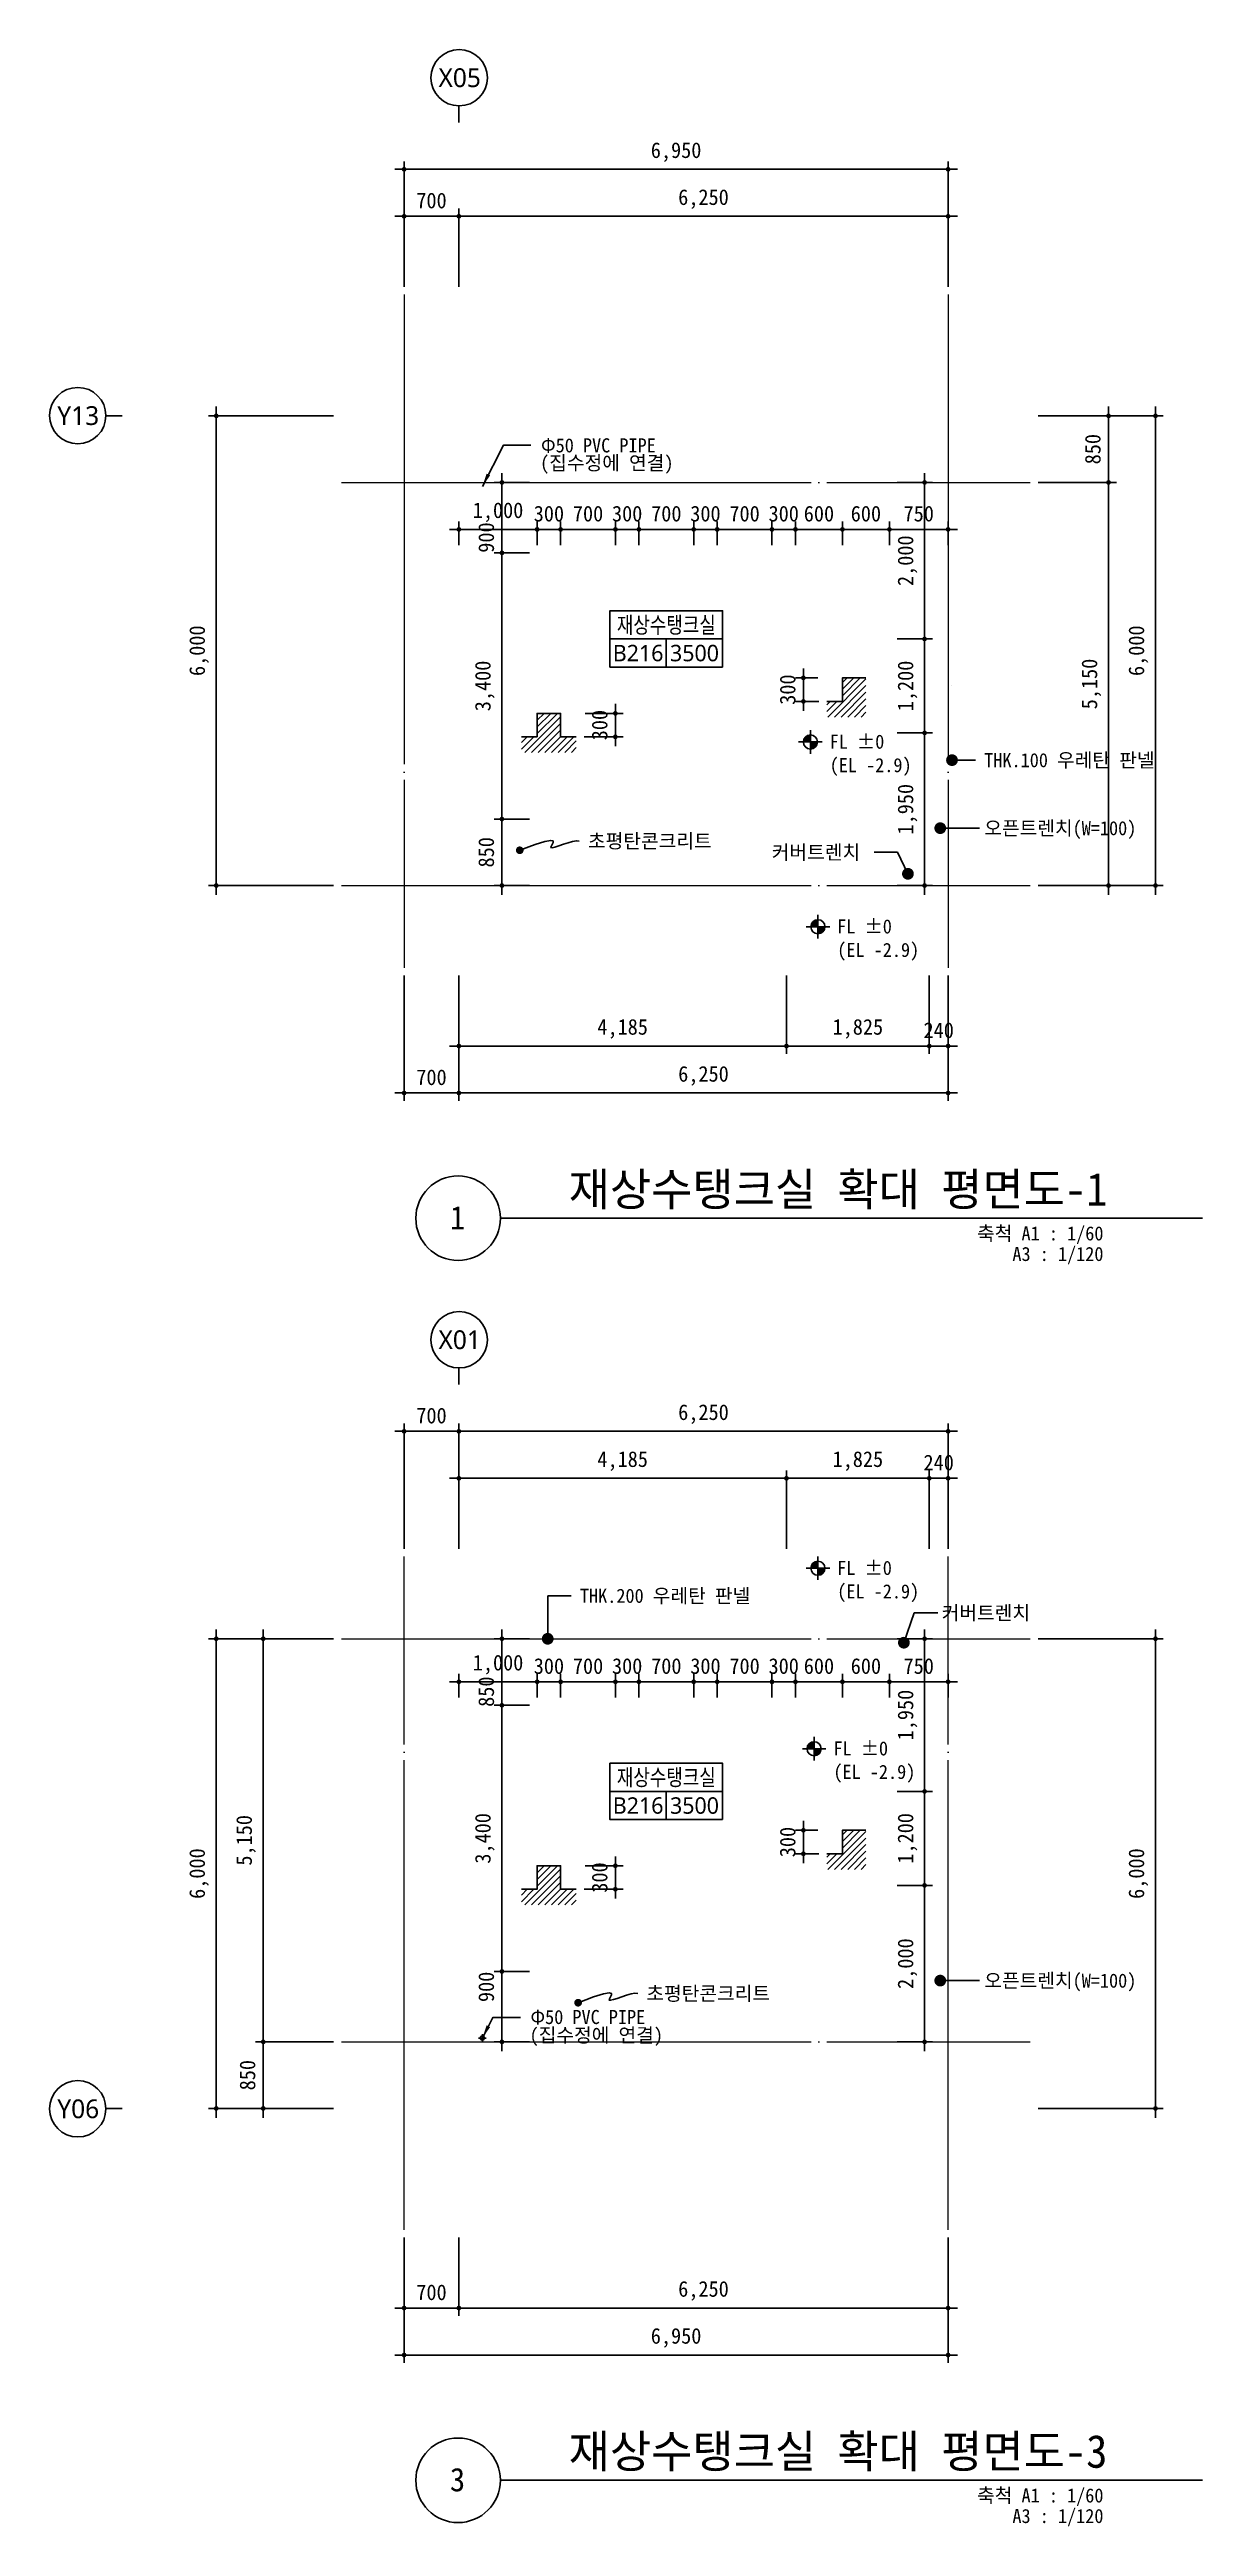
# Model space of a CAD drawing. Header units: inches. Extents: x 158004 to 351834, y 1422 to 34314.
# Drawn here: x 158004 to 172734, y 2172 to 33814 of the extents above; entities that cross this region are included whole.
import ezdxf
from ezdxf.enums import TextEntityAlignment as Align

# ---------------------------------------------------------------- set-up
doc = ezdxf.new("R2010")
doc.units = ezdxf.units.IN
doc.header["$LTSCALE"] = 2
doc.header["$MEASUREMENT"] = 0
doc.linetypes.add('CEN', pattern=[62, 60, -1, 0, -1])
doc.layers.get('0').update_dxf_attribs({"linetype": 'CONTINUOUS'})
for name, color, linetype, lineweight in [('A-AXIS-BUBL', 7, 'CONTINUOUS', 25), ('A-AXIS-LINE', 1, 'CEN', 15), ('A-DIMS', 7, 'CONTINUOUS', 25), ('A-MKXS-LEAD', 7, 'CONTINUOUS', 25), ('A-MKXX-NAME', 3, 'CONTINUOUS', 25), ('A-MKXX-SYMB', 7, 'CONTINUOUS', 25), ('A-XXXX-HATC', 8, 'CONTINUOUS', 18), ('A-XXXX-SYMB', 7, 'CONTINUOUS', 25), ('A-XXXX-TXT1', 3, 'CONTINUOUS', 25), ('A-XXXX-TXT2', 3, 'CONTINUOUS', 25)]:
    doc.layers.add(name, color=color, linetype=linetype, lineweight=lineweight)
doc.styles.add('HY울릉도L', font='H2GTRE.TTF')
doc.styles.add('돋움체', font='')
doc.styles.add('맑은고딕', font='malgun.ttf')
doc.styles.get('돋움체').set_extended_font_data('DotumChe')
doc.dimstyles.new('CDIM', dxfattribs={"dimtxt": 2, "dimasz": 0.6, "dimexe": 1, "dimexo": 1, "dimgap": 1, "dimtad": 1, "dimdec": 0, "dimrnd": 0.5, "dimzin": 0, "dimdsep": 32, "dimlunit": 6, "dimtxsty": 'HY울릉도L', "dimblk1": '_CIDOT', "dimblk2": '_CIDOT', "dimsah": 1, "dimcen": 4.5, "dimclrd": 2, "dimclre": 2, "dimclrt": 7, "dimadec": 0, "dimazin": 0, "dimtfac": 1, "dimtdec": 0, "dimtix": 1, "dimtmove": 2, "dimatfit": 1, "dimldrblk": '_CIDOT', "dimfxl": 1, "dimtolj": 1, "dimtzin": 0, "dimlwd": -1, "dimarcsym": 0})

msp = doc.modelspace()

# ---------------------------------------------------------------- texts
at = {"layer": 'A-MKXX-NAME', "style": '맑은고딕', "width": 0.8}
for p in [(165884, 26464), (165884, 11741.7)]:
    msp.add_text('재상수탱크실', height=210, dxfattribs=at).set_placement(p, align=Align.MIDDLE_CENTER)
at = {"layer": 'A-MKXX-NAME', "style": '맑은고딕'}
for s, p in [('B216', (165524, 26104)), ('3500', (166244, 26104)), ('B216', (165524, 11381.7)), ('3500', (166244, 11381.7))]:
    msp.add_text(s, height=210, dxfattribs=at).set_placement(p, align=Align.MIDDLE_CENTER)
at = {"layer": 'A-XXXX-TXT1', "style": '돋움체'}
for s, p in [('재상수탱크실 확대 평면도-1', (171519.6, 18918)), ('재상수탱크실 확대 평면도-3', (171519.6, 2795.7))]:
    msp.add_text(s, height=420, dxfattribs=at).set_placement(p, align=Align.BOTTOM_RIGHT)
for s, p in [('1', (163216.6, 18890.4)), ('3', (163216.6, 2768.1))]:
    msp.add_text(s, height=300, dxfattribs=at).set_placement(p, align=Align.MIDDLE)
for s, p in [('축척 A1 : 1/60', (171469.1, 18780.6)), ('A3 : 1/120', (171469.1, 18517.9)), ('축척 A1 : 1/60', (171469.1, 2658.3)), ('A3 : 1/120', (171469.1, 2395.6))]:
    msp.add_text(s, height=180, dxfattribs=at).set_placement(p, align=Align.TOP_RIGHT)
at = {"layer": 'A-XXXX-TXT2', "ltscale": 0.2, "style": '맑은고딕'}
for s, p in [('X05', (163244.2, 33454.2)), ('Y13', (158370.7, 29137.7)), ('X01', (163244.2, 17331.9)), ('Y06', (158370.7, 7506.9))]:
    msp.add_text(s, height=240, dxfattribs=at).set_placement(p, align=Align.MIDDLE_CENTER)
at = {"layer": 'A-XXXX-TXT2', "style": '돋움체'}
for s, p in [('Φ50 PVC PIPE ', (164283, 28757.5)), ('(집수정에 연결)', (164271.6, 28532.9)), ('FL %%P0', (167971.1, 24972.3)), ('(EL -2.9)', (167971.1, 24672.3)), ('THK.100 우레탄 판넬', (169945.5, 24736.1)), ('초평탄콘크리트', (164882.7, 23703.1)), ('오픈트렌치(W=100)', (169945.5, 23867.2)), ('커버트렌치', (167231.4, 23558.7)), ('FL %%P0', (168067.7, 22612.1)), ('(EL -2.9)', (168067.7, 22312.1)), ('FL %%P0', (168067.7, 14417.5)), ('THK.200 우레탄 판넬', (164780.6, 14061.1)), ('(EL -2.9)', (168067.7, 14117.5)), ('커버트렌치', (169401.8, 13841.9)), ('FL %%P0', (168018.8, 12111.5)), ('(EL -2.9)', (168018.8, 11811.5)), ('오픈트렌치(W=100)', (169945.5, 9144.9)), ('초평탄콘크리트', (165628.8, 8980.8)), ('Φ50 PVC PIPE ', (164148.5, 8679.9)), ('(집수정에 연결)', (164137.1, 8448.1))]:
    msp.add_text(s, height=180, dxfattribs=at).set_placement(p, align=Align.MIDDLE_LEFT)

# ---------------------------------------------------------------- blocks, each defined once
blk = doc.blocks.new('_CIDOT')
at = {"color": 0, "linetype": 'ByBlock'}
blk.add_line((2, 0), (-1, 0), dxfattribs=at)
at = {"color": 0, "linetype": 'ByBlock', "const_width": 0.5}
blk.add_lwpolyline([(-0.25, 0, 1), (0.25, 0, 1)], format="xyb", close=True, dxfattribs=at)
blk = doc.blocks.new('*D4')
at = {"layer": 'A-DIMS', "lineweight": -2, "transparency": 16777216}
for p, q in [((162534, 30784), (162534, 32384)), ((169484, 30784), (169484, 32384))]:
    blk.add_line(p, q, dxfattribs=at)
at = {"layer": 'A-DIMS', "transparency": 16777216}
blk.add_line((162594, 32284), (169424, 32284), dxfattribs=at)
at = {"layer": 'A-DIMS', "transparency": 16777216, "xscale": 60, "yscale": 60, "zscale": 60, "rotation": 180}
blk.add_blockref('_CIDOT', (162534, 32284), dxfattribs=at)
at = {"layer": 'A-DIMS', "transparency": 16777216, "xscale": 60, "yscale": 60, "zscale": 60}
blk.add_blockref('_CIDOT', (169484, 32284), dxfattribs=at)
at = {"layer": 'A-DIMS', "color": 3, "transparency": 16777216, "insert": (166009, 32503), "char_height": 200, "attachment_point": 5, "style": '돋움체'}
blk.add_mtext('\\A1;6,950', dxfattribs=at)
blk = doc.blocks.new('*D5')
at = {"layer": 'A-DIMS', "lineweight": -2, "transparency": 16777216}
for p, q in [((163234, 30784), (163234, 31784)), ((169484, 30784), (169484, 31784))]:
    blk.add_line(p, q, dxfattribs=at)
at = {"layer": 'A-DIMS', "transparency": 16777216}
blk.add_line((169424, 31684), (163294, 31684), dxfattribs=at)
at = {"layer": 'A-DIMS', "transparency": 16777216, "xscale": 60, "yscale": 60, "zscale": 60, "rotation": 180}
blk.add_blockref('_CIDOT', (163234, 31684), dxfattribs=at)
at = {"layer": 'A-DIMS', "transparency": 16777216, "xscale": 60, "yscale": 60, "zscale": 60}
blk.add_blockref('_CIDOT', (169484, 31684), dxfattribs=at)
at = {"layer": 'A-DIMS', "color": 3, "transparency": 16777216, "insert": (166359, 31903), "char_height": 200, "attachment_point": 5, "style": '돋움체'}
blk.add_mtext('\\A1;6,250', dxfattribs=at)
blk = doc.blocks.new('*D6')
at = {"layer": 'A-DIMS', "lineweight": -2, "transparency": 16777216}
for p, q in [((162534, 30784), (162534, 31784)), ((163234, 30784), (163234, 31784))]:
    blk.add_line(p, q, dxfattribs=at)
at = {"layer": 'A-DIMS', "transparency": 16777216}
blk.add_line((162594, 31684), (163174, 31684), dxfattribs=at)
at = {"layer": 'A-DIMS', "transparency": 16777216, "xscale": 60, "yscale": 60, "zscale": 60, "rotation": 180}
blk.add_blockref('_CIDOT', (162534, 31684), dxfattribs=at)
at = {"layer": 'A-DIMS', "transparency": 16777216, "xscale": 60, "yscale": 60, "zscale": 60}
blk.add_blockref('_CIDOT', (163234, 31684), dxfattribs=at)
at = {"layer": 'A-DIMS', "color": 3, "transparency": 16777216, "insert": (162884, 31884), "char_height": 200, "attachment_point": 5, "style": '돋움체'}
blk.add_mtext('\\A1;700', dxfattribs=at)
blk = doc.blocks.new('*D7')
at = {"layer": 'A-DIMS', "lineweight": -2, "transparency": 16777216}
for p, q in [((161634, 29134), (160034, 29134)), ((161634, 23134), (160034, 23134))]:
    blk.add_line(p, q, dxfattribs=at)
at = {"layer": 'A-DIMS', "transparency": 16777216}
blk.add_line((160134, 29074), (160134, 23194), dxfattribs=at)
at = {"layer": 'A-DIMS', "transparency": 16777216, "xscale": 60, "yscale": 60, "zscale": 60}
for p, rotation in [((160134, 29134), 90), ((160134, 23134), 270)]:
    blk.add_blockref('_CIDOT', p, dxfattribs=dict(at, rotation=rotation))
at = {"layer": 'A-DIMS', "color": 3, "transparency": 16777216, "insert": (159915, 26134), "char_height": 200, "attachment_point": 5, "rotation": 90, "style": '돋움체'}
blk.add_mtext('\\A1;6,000', dxfattribs=at)
blk = doc.blocks.new('*D8')
at = {"layer": 'A-DIMS', "lineweight": -2, "transparency": 16777216}
for p, q in [((163234, 21984), (163234, 20984)), ((167419, 21984), (167419, 20984))]:
    blk.add_line(p, q, dxfattribs=at)
at = {"layer": 'A-DIMS', "transparency": 16777216}
blk.add_line((163294, 21084), (167359, 21084), dxfattribs=at)
at = {"layer": 'A-DIMS', "transparency": 16777216, "xscale": 60, "yscale": 60, "zscale": 60, "rotation": 180}
blk.add_blockref('_CIDOT', (163234, 21084), dxfattribs=at)
at = {"layer": 'A-DIMS', "transparency": 16777216, "xscale": 60, "yscale": 60, "zscale": 60}
blk.add_blockref('_CIDOT', (167419, 21084), dxfattribs=at)
at = {"layer": 'A-DIMS', "color": 3, "transparency": 16777216, "insert": (165326, 21303), "char_height": 200, "attachment_point": 5, "style": '돋움체'}
blk.add_mtext('\\A1;4,185', dxfattribs=at)
blk = doc.blocks.new('*D9')
at = {"layer": 'A-DIMS', "lineweight": -2, "transparency": 16777216}
for p, q in [((167419, 21984), (167419, 20984)), ((169244, 21984), (169244, 20984))]:
    blk.add_line(p, q, dxfattribs=at)
at = {"layer": 'A-DIMS', "transparency": 16777216}
blk.add_line((169184, 21084), (167479, 21084), dxfattribs=at)
at = {"layer": 'A-DIMS', "transparency": 16777216, "xscale": 60, "yscale": 60, "zscale": 60, "rotation": 180}
blk.add_blockref('_CIDOT', (167419, 21084), dxfattribs=at)
at = {"layer": 'A-DIMS', "transparency": 16777216, "xscale": 60, "yscale": 60, "zscale": 60}
blk.add_blockref('_CIDOT', (169244, 21084), dxfattribs=at)
at = {"layer": 'A-DIMS', "color": 3, "transparency": 16777216, "insert": (168331, 21303), "char_height": 200, "attachment_point": 5, "style": '돋움체'}
blk.add_mtext('\\A1;1,825', dxfattribs=at)
blk = doc.blocks.new('*D10')
at = {"layer": 'A-DIMS', "lineweight": -2, "transparency": 16777216}
for p, q in [((169244, 21984), (169244, 20984)), ((169484, 21984), (169484, 20984))]:
    blk.add_line(p, q, dxfattribs=at)
at = {"layer": 'A-DIMS', "transparency": 16777216}
for p, q in [((169184, 21084), (169124, 21084)), ((169244, 21084), (169484, 21084)), ((169544, 21084), (169604, 21084))]:
    blk.add_line(p, q, dxfattribs=at)
at = {"layer": 'A-DIMS', "transparency": 16777216, "xscale": 60, "yscale": 60, "zscale": 60}
blk.add_blockref('_CIDOT', (169244, 21084), dxfattribs=at)
at = {"layer": 'A-DIMS', "transparency": 16777216, "xscale": 60, "yscale": 60, "zscale": 60, "rotation": 180}
blk.add_blockref('_CIDOT', (169484, 21084), dxfattribs=at)
at = {"layer": 'A-DIMS', "color": 3, "transparency": 16777216, "insert": (169364, 21284), "char_height": 200, "attachment_point": 5, "style": '돋움체'}
blk.add_mtext('\\A1;240', dxfattribs=at)
blk = doc.blocks.new('*D11')
at = {"layer": 'A-DIMS', "lineweight": -2, "transparency": 16777216}
for p, q in [((170634, 29134), (172234, 29134)), ((170634, 23134), (172234, 23134))]:
    blk.add_line(p, q, dxfattribs=at)
at = {"layer": 'A-DIMS', "transparency": 16777216}
blk.add_line((172134, 29074), (172134, 23194), dxfattribs=at)
at = {"layer": 'A-DIMS', "transparency": 16777216, "xscale": 60, "yscale": 60, "zscale": 60}
for p, rotation in [((172134, 29134), 90), ((172134, 23134), 270)]:
    blk.add_blockref('_CIDOT', p, dxfattribs=dict(at, rotation=rotation))
at = {"layer": 'A-DIMS', "color": 3, "transparency": 16777216, "insert": (171915, 26134), "char_height": 200, "attachment_point": 5, "rotation": 90, "style": '돋움체'}
blk.add_mtext('\\A1;6,000', dxfattribs=at)
blk = doc.blocks.new('*D12')
at = {"layer": 'A-DIMS', "lineweight": -2, "transparency": 16777216}
for p, q in [((170634, 28284), (171634, 28284)), ((170634, 23134), (171634, 23134))]:
    blk.add_line(p, q, dxfattribs=at)
at = {"layer": 'A-DIMS', "transparency": 16777216}
blk.add_line((171534, 23194), (171534, 28224), dxfattribs=at)
at = {"layer": 'A-DIMS', "transparency": 16777216, "xscale": 60, "yscale": 60, "zscale": 60}
for p, rotation in [((171534, 28284), 90), ((171534, 23134), 270)]:
    blk.add_blockref('_CIDOT', p, dxfattribs=dict(at, rotation=rotation))
at = {"layer": 'A-DIMS', "color": 3, "transparency": 16777216, "insert": (171315, 25709), "char_height": 200, "attachment_point": 5, "rotation": 90, "style": '돋움체'}
blk.add_mtext('\\A1;5,150', dxfattribs=at)
blk = doc.blocks.new('*D13')
at = {"layer": 'A-DIMS', "lineweight": -2, "transparency": 16777216}
for p, q in [((170634, 29134), (171634, 29134)), ((170634, 28284), (171634, 28284))]:
    blk.add_line(p, q, dxfattribs=at)
at = {"layer": 'A-DIMS', "transparency": 16777216}
blk.add_line((171534, 29074), (171534, 28344), dxfattribs=at)
at = {"layer": 'A-DIMS', "transparency": 16777216, "xscale": 60, "yscale": 60, "zscale": 60}
for p, rotation in [((171534, 29134), 90), ((171534, 28284), 270)]:
    blk.add_blockref('_CIDOT', p, dxfattribs=dict(at, rotation=rotation))
at = {"layer": 'A-DIMS', "color": 3, "transparency": 16777216, "insert": (171334, 28709), "char_height": 200, "attachment_point": 5, "rotation": 90, "style": '돋움체'}
blk.add_mtext('\\A1;850', dxfattribs=at)
blk = doc.blocks.new('*D14')
at = {"layer": 'A-DIMS', "transparency": 16777216}
for p, q in [((164174, 27684), (164114, 27684)), ((164534, 27684), (164234, 27684)), ((164594, 27684), (164654, 27684))]:
    blk.add_line(p, q, dxfattribs=at)
at = {"layer": 'A-DIMS', "lineweight": -2, "transparency": 16777216}
for p, q in [((164234, 27484), (164234, 27784)), ((164534, 27484), (164534, 27784))]:
    blk.add_line(p, q, dxfattribs=at)
at = {"layer": 'A-DIMS', "transparency": 16777216, "xscale": 60, "yscale": 60, "zscale": 60}
blk.add_blockref('_CIDOT', (164234, 27684), dxfattribs=at)
at = {"layer": 'A-DIMS', "transparency": 16777216, "xscale": 60, "yscale": 60, "zscale": 60, "rotation": 180}
blk.add_blockref('_CIDOT', (164534, 27684), dxfattribs=at)
at = {"layer": 'A-DIMS', "color": 3, "transparency": 16777216, "insert": (164384, 27884), "char_height": 200, "attachment_point": 5, "style": '돋움체'}
blk.add_mtext('\\A1;300', dxfattribs=at)
blk = doc.blocks.new('*D15')
at = {"layer": 'A-DIMS', "lineweight": -2, "transparency": 16777216}
for p, q in [((164534, 27484), (164534, 27784)), ((165234, 27484), (165234, 27784))]:
    blk.add_line(p, q, dxfattribs=at)
at = {"layer": 'A-DIMS', "transparency": 16777216}
blk.add_line((164594, 27684), (165174, 27684), dxfattribs=at)
at = {"layer": 'A-DIMS', "transparency": 16777216, "xscale": 60, "yscale": 60, "zscale": 60, "rotation": 180}
blk.add_blockref('_CIDOT', (164534, 27684), dxfattribs=at)
at = {"layer": 'A-DIMS', "transparency": 16777216, "xscale": 60, "yscale": 60, "zscale": 60}
blk.add_blockref('_CIDOT', (165234, 27684), dxfattribs=at)
at = {"layer": 'A-DIMS', "color": 3, "transparency": 16777216, "insert": (164884, 27884), "char_height": 200, "attachment_point": 5, "style": '돋움체'}
blk.add_mtext('\\A1;700', dxfattribs=at)
blk = doc.blocks.new('*D16')
at = {"layer": 'A-DIMS', "transparency": 16777216}
for p, q in [((165174, 27684), (165114, 27684)), ((165534, 27684), (165234, 27684)), ((165594, 27684), (165654, 27684))]:
    blk.add_line(p, q, dxfattribs=at)
at = {"layer": 'A-DIMS', "lineweight": -2, "transparency": 16777216}
for p, q in [((165234, 27484), (165234, 27784)), ((165534, 27484), (165534, 27784))]:
    blk.add_line(p, q, dxfattribs=at)
at = {"layer": 'A-DIMS', "transparency": 16777216, "xscale": 60, "yscale": 60, "zscale": 60}
blk.add_blockref('_CIDOT', (165234, 27684), dxfattribs=at)
at = {"layer": 'A-DIMS', "transparency": 16777216, "xscale": 60, "yscale": 60, "zscale": 60, "rotation": 180}
blk.add_blockref('_CIDOT', (165534, 27684), dxfattribs=at)
at = {"layer": 'A-DIMS', "color": 3, "transparency": 16777216, "insert": (165384, 27884), "char_height": 200, "attachment_point": 5, "style": '돋움체'}
blk.add_mtext('\\A1;300', dxfattribs=at)
blk = doc.blocks.new('*D17')
at = {"layer": 'A-DIMS', "lineweight": -2, "transparency": 16777216}
for p, q in [((165534, 27484), (165534, 27784)), ((166234, 27484), (166234, 27784))]:
    blk.add_line(p, q, dxfattribs=at)
at = {"layer": 'A-DIMS', "transparency": 16777216}
blk.add_line((165594, 27684), (166174, 27684), dxfattribs=at)
at = {"layer": 'A-DIMS', "transparency": 16777216, "xscale": 60, "yscale": 60, "zscale": 60, "rotation": 180}
blk.add_blockref('_CIDOT', (165534, 27684), dxfattribs=at)
at = {"layer": 'A-DIMS', "transparency": 16777216, "xscale": 60, "yscale": 60, "zscale": 60}
blk.add_blockref('_CIDOT', (166234, 27684), dxfattribs=at)
at = {"layer": 'A-DIMS', "color": 3, "transparency": 16777216, "insert": (165884, 27884), "char_height": 200, "attachment_point": 5, "style": '돋움체'}
blk.add_mtext('\\A1;700', dxfattribs=at)
blk = doc.blocks.new('*D18')
at = {"layer": 'A-DIMS', "transparency": 16777216}
for p, q in [((166174, 27684), (166114, 27684)), ((166534, 27684), (166234, 27684)), ((166594, 27684), (166654, 27684))]:
    blk.add_line(p, q, dxfattribs=at)
at = {"layer": 'A-DIMS', "lineweight": -2, "transparency": 16777216}
for p, q in [((166234, 27484), (166234, 27784)), ((166534, 27484), (166534, 27784))]:
    blk.add_line(p, q, dxfattribs=at)
at = {"layer": 'A-DIMS', "transparency": 16777216, "xscale": 60, "yscale": 60, "zscale": 60}
blk.add_blockref('_CIDOT', (166234, 27684), dxfattribs=at)
at = {"layer": 'A-DIMS', "transparency": 16777216, "xscale": 60, "yscale": 60, "zscale": 60, "rotation": 180}
blk.add_blockref('_CIDOT', (166534, 27684), dxfattribs=at)
at = {"layer": 'A-DIMS', "color": 3, "transparency": 16777216, "insert": (166384, 27884), "char_height": 200, "attachment_point": 5, "style": '돋움체'}
blk.add_mtext('\\A1;300', dxfattribs=at)
blk = doc.blocks.new('*D19')
at = {"layer": 'A-DIMS', "lineweight": -2, "transparency": 16777216}
for p, q in [((166534, 27484), (166534, 27784)), ((167234, 27484), (167234, 27784))]:
    blk.add_line(p, q, dxfattribs=at)
at = {"layer": 'A-DIMS', "transparency": 16777216}
blk.add_line((166594, 27684), (167174, 27684), dxfattribs=at)
at = {"layer": 'A-DIMS', "transparency": 16777216, "xscale": 60, "yscale": 60, "zscale": 60, "rotation": 180}
blk.add_blockref('_CIDOT', (166534, 27684), dxfattribs=at)
at = {"layer": 'A-DIMS', "transparency": 16777216, "xscale": 60, "yscale": 60, "zscale": 60}
blk.add_blockref('_CIDOT', (167234, 27684), dxfattribs=at)
at = {"layer": 'A-DIMS', "color": 3, "transparency": 16777216, "insert": (166884, 27884), "char_height": 200, "attachment_point": 5, "style": '돋움체'}
blk.add_mtext('\\A1;700', dxfattribs=at)
blk = doc.blocks.new('*D20')
at = {"layer": 'A-DIMS', "transparency": 16777216}
for p, q in [((167174, 27684), (167114, 27684)), ((167534, 27684), (167234, 27684)), ((167594, 27684), (167654, 27684))]:
    blk.add_line(p, q, dxfattribs=at)
at = {"layer": 'A-DIMS', "lineweight": -2, "transparency": 16777216}
for p, q in [((167234, 27484), (167234, 27784)), ((167534, 27484), (167534, 27784))]:
    blk.add_line(p, q, dxfattribs=at)
at = {"layer": 'A-DIMS', "transparency": 16777216, "xscale": 60, "yscale": 60, "zscale": 60}
blk.add_blockref('_CIDOT', (167234, 27684), dxfattribs=at)
at = {"layer": 'A-DIMS', "transparency": 16777216, "xscale": 60, "yscale": 60, "zscale": 60, "rotation": 180}
blk.add_blockref('_CIDOT', (167534, 27684), dxfattribs=at)
at = {"layer": 'A-DIMS', "color": 3, "transparency": 16777216, "insert": (167384, 27884), "char_height": 200, "attachment_point": 5, "style": '돋움체'}
blk.add_mtext('\\A1;300', dxfattribs=at)
blk = doc.blocks.new('*D21')
at = {"layer": 'A-DIMS', "lineweight": -2, "transparency": 16777216}
for p, q in [((168134, 27484), (168134, 27784)), ((168734, 27484), (168734, 27784))]:
    blk.add_line(p, q, dxfattribs=at)
at = {"layer": 'A-DIMS', "transparency": 16777216}
blk.add_line((168194, 27684), (168674, 27684), dxfattribs=at)
at = {"layer": 'A-DIMS', "transparency": 16777216, "xscale": 60, "yscale": 60, "zscale": 60, "rotation": 180}
blk.add_blockref('_CIDOT', (168134, 27684), dxfattribs=at)
at = {"layer": 'A-DIMS', "transparency": 16777216, "xscale": 60, "yscale": 60, "zscale": 60}
blk.add_blockref('_CIDOT', (168734, 27684), dxfattribs=at)
at = {"layer": 'A-DIMS', "color": 3, "transparency": 16777216, "insert": (168434, 27884), "char_height": 200, "attachment_point": 5, "style": '돋움체'}
blk.add_mtext('\\A1;600', dxfattribs=at)
blk = doc.blocks.new('*D22')
at = {"layer": 'A-DIMS', "lineweight": -2, "transparency": 16777216}
for p, q in [((163234, 27484), (163234, 27784)), ((164234, 27484), (164234, 27784))]:
    blk.add_line(p, q, dxfattribs=at)
at = {"layer": 'A-DIMS', "transparency": 16777216}
blk.add_line((163294, 27684), (164174, 27684), dxfattribs=at)
at = {"layer": 'A-DIMS', "transparency": 16777216, "xscale": 60, "yscale": 60, "zscale": 60, "rotation": 180}
blk.add_blockref('_CIDOT', (163234, 27684), dxfattribs=at)
at = {"layer": 'A-DIMS', "transparency": 16777216, "xscale": 60, "yscale": 60, "zscale": 60}
blk.add_blockref('_CIDOT', (164234, 27684), dxfattribs=at)
at = {"layer": 'A-DIMS', "color": 3, "transparency": 16777216, "insert": (163734, 27903), "char_height": 200, "attachment_point": 5, "style": '돋움체'}
blk.add_mtext('\\A1;1,000', dxfattribs=at)
blk = doc.blocks.new('*D23')
at = {"layer": 'A-DIMS', "lineweight": -2, "transparency": 16777216}
for p, q in [((167534, 27484), (167534, 27784)), ((168134, 27484), (168134, 27784))]:
    blk.add_line(p, q, dxfattribs=at)
at = {"layer": 'A-DIMS', "transparency": 16777216}
blk.add_line((168074, 27684), (167594, 27684), dxfattribs=at)
at = {"layer": 'A-DIMS', "transparency": 16777216, "xscale": 60, "yscale": 60, "zscale": 60, "rotation": 180}
blk.add_blockref('_CIDOT', (167534, 27684), dxfattribs=at)
at = {"layer": 'A-DIMS', "transparency": 16777216, "xscale": 60, "yscale": 60, "zscale": 60}
blk.add_blockref('_CIDOT', (168134, 27684), dxfattribs=at)
at = {"layer": 'A-DIMS', "color": 3, "transparency": 16777216, "insert": (167834, 27884), "char_height": 200, "attachment_point": 5, "style": '돋움체'}
blk.add_mtext('\\A1;600', dxfattribs=at)
blk = doc.blocks.new('*D24')
at = {"layer": 'A-DIMS', "lineweight": -2, "transparency": 16777216}
for p, q in [((168734, 27484), (168734, 27784)), ((169484, 27484), (169484, 27784))]:
    blk.add_line(p, q, dxfattribs=at)
at = {"layer": 'A-DIMS', "transparency": 16777216}
blk.add_line((169424, 27684), (168794, 27684), dxfattribs=at)
at = {"layer": 'A-DIMS', "transparency": 16777216, "xscale": 60, "yscale": 60, "zscale": 60, "rotation": 180}
blk.add_blockref('_CIDOT', (168734, 27684), dxfattribs=at)
at = {"layer": 'A-DIMS', "transparency": 16777216, "xscale": 60, "yscale": 60, "zscale": 60}
blk.add_blockref('_CIDOT', (169484, 27684), dxfattribs=at)
at = {"layer": 'A-DIMS', "color": 3, "transparency": 16777216, "insert": (169109, 27884), "char_height": 200, "attachment_point": 5, "style": '돋움체'}
blk.add_mtext('\\A1;750', dxfattribs=at)
blk = doc.blocks.new('*D25')
at = {"layer": 'A-DIMS', "lineweight": -2, "transparency": 16777216}
for p, q in [((168834, 26284), (169284, 26284)), ((168834, 25084), (169284, 25084))]:
    blk.add_line(p, q, dxfattribs=at)
at = {"layer": 'A-DIMS', "transparency": 16777216}
blk.add_line((169184, 25144), (169184, 26224), dxfattribs=at)
at = {"layer": 'A-DIMS', "transparency": 16777216, "xscale": 60, "yscale": 60, "zscale": 60}
for p, rotation in [((169184, 26284), 90), ((169184, 25084), 270)]:
    blk.add_blockref('_CIDOT', p, dxfattribs=dict(at, rotation=rotation))
at = {"layer": 'A-DIMS', "color": 3, "transparency": 16777216, "insert": (168965, 25684), "char_height": 200, "attachment_point": 5, "rotation": 90, "style": '돋움체'}
blk.add_mtext('\\A1;1,200', dxfattribs=at)
blk = doc.blocks.new('*D26')
at = {"layer": 'A-DIMS', "lineweight": -2, "transparency": 16777216}
for p, q in [((168834, 28284), (169284, 28284)), ((168834, 26284), (169284, 26284))]:
    blk.add_line(p, q, dxfattribs=at)
at = {"layer": 'A-DIMS', "transparency": 16777216}
blk.add_line((169184, 28224), (169184, 26344), dxfattribs=at)
at = {"layer": 'A-DIMS', "transparency": 16777216, "xscale": 60, "yscale": 60, "zscale": 60}
for p, rotation in [((169184, 28284), 90), ((169184, 26284), 270)]:
    blk.add_blockref('_CIDOT', p, dxfattribs=dict(at, rotation=rotation))
at = {"layer": 'A-DIMS', "color": 3, "transparency": 16777216, "insert": (168965, 27284), "char_height": 200, "attachment_point": 5, "rotation": 90, "style": '돋움체'}
blk.add_mtext('\\A1;2,000', dxfattribs=at)
blk = doc.blocks.new('*D27')
at = {"layer": 'A-DIMS', "lineweight": -2, "transparency": 16777216}
for p, q in [((168834, 25084), (169284, 25084)), ((168834, 23134), (169284, 23134))]:
    blk.add_line(p, q, dxfattribs=at)
at = {"layer": 'A-DIMS', "transparency": 16777216}
blk.add_line((169184, 25024), (169184, 23194), dxfattribs=at)
at = {"layer": 'A-DIMS', "transparency": 16777216, "xscale": 60, "yscale": 60, "zscale": 60}
for p, rotation in [((169184, 25084), 90), ((169184, 23134), 270)]:
    blk.add_blockref('_CIDOT', p, dxfattribs=dict(at, rotation=rotation))
at = {"layer": 'A-DIMS', "color": 3, "transparency": 16777216, "insert": (168965, 24109), "char_height": 200, "attachment_point": 5, "rotation": 90, "style": '돋움체'}
blk.add_mtext('\\A1;1,950', dxfattribs=at)
blk = doc.blocks.new('*D28')
at = {"layer": 'A-DIMS', "lineweight": -2, "transparency": 16777216}
for p, q in [((164134, 27384), (163684, 27384)), ((164134, 23984), (163684, 23984))]:
    blk.add_line(p, q, dxfattribs=at)
at = {"layer": 'A-DIMS', "transparency": 16777216}
blk.add_line((163784, 24044), (163784, 27324), dxfattribs=at)
at = {"layer": 'A-DIMS', "transparency": 16777216, "xscale": 60, "yscale": 60, "zscale": 60}
for p, rotation in [((163784, 27384), 90), ((163784, 23984), 270)]:
    blk.add_blockref('_CIDOT', p, dxfattribs=dict(at, rotation=rotation))
at = {"layer": 'A-DIMS', "color": 3, "transparency": 16777216, "insert": (163565, 25684), "char_height": 200, "attachment_point": 5, "rotation": 90, "style": '돋움체'}
blk.add_mtext('\\A1;3,400', dxfattribs=at)
blk = doc.blocks.new('*D29')
at = {"layer": 'A-DIMS', "lineweight": -2, "transparency": 16777216}
for p, q in [((164134, 28284), (163684, 28284)), ((164134, 27384), (163684, 27384))]:
    blk.add_line(p, q, dxfattribs=at)
at = {"layer": 'A-DIMS', "transparency": 16777216}
blk.add_line((163784, 28224), (163784, 27444), dxfattribs=at)
at = {"layer": 'A-DIMS', "transparency": 16777216, "xscale": 60, "yscale": 60, "zscale": 60}
for p, rotation in [((163784, 28284), 90), ((163784, 27384), 270)]:
    blk.add_blockref('_CIDOT', p, dxfattribs=dict(at, rotation=rotation))
at = {"layer": 'A-DIMS', "color": 3, "transparency": 16777216, "insert": (163584, 27580), "char_height": 200, "attachment_point": 5, "rotation": 90, "style": '돋움체'}
blk.add_mtext('\\A1;900', dxfattribs=at)
blk = doc.blocks.new('*D30')
at = {"layer": 'A-DIMS', "lineweight": -2, "transparency": 16777216}
for p, q in [((164134, 23984), (163684, 23984)), ((164134, 23134), (163684, 23134))]:
    blk.add_line(p, q, dxfattribs=at)
at = {"layer": 'A-DIMS', "transparency": 16777216}
blk.add_line((163784, 23924), (163784, 23194), dxfattribs=at)
at = {"layer": 'A-DIMS', "transparency": 16777216, "xscale": 60, "yscale": 60, "zscale": 60}
for p, rotation in [((163784, 23984), 90), ((163784, 23134), 270)]:
    blk.add_blockref('_CIDOT', p, dxfattribs=dict(at, rotation=rotation))
at = {"layer": 'A-DIMS', "color": 3, "transparency": 16777216, "insert": (163584, 23559), "char_height": 200, "attachment_point": 5, "rotation": 90, "style": '돋움체'}
blk.add_mtext('\\A1;850', dxfattribs=at)
blk = doc.blocks.new('*D31')
at = {"layer": 'A-DIMS', "lineweight": -2, "transparency": 16777216}
for p, q in [((163234, 21984), (163234, 20384)), ((169484, 21984), (169484, 20384))]:
    blk.add_line(p, q, dxfattribs=at)
at = {"layer": 'A-DIMS', "transparency": 16777216}
blk.add_line((163294, 20484), (169424, 20484), dxfattribs=at)
at = {"layer": 'A-DIMS', "transparency": 16777216, "xscale": 60, "yscale": 60, "zscale": 60, "rotation": 180}
blk.add_blockref('_CIDOT', (163234, 20484), dxfattribs=at)
at = {"layer": 'A-DIMS', "transparency": 16777216, "xscale": 60, "yscale": 60, "zscale": 60}
blk.add_blockref('_CIDOT', (169484, 20484), dxfattribs=at)
at = {"layer": 'A-DIMS', "color": 3, "transparency": 16777216, "insert": (166359, 20703), "char_height": 200, "attachment_point": 5, "style": '돋움체'}
blk.add_mtext('\\A1;6,250', dxfattribs=at)
blk = doc.blocks.new('*D32')
at = {"layer": 'A-DIMS', "lineweight": -2, "transparency": 16777216}
for p, q in [((162534, 21984), (162534, 20384)), ((163234, 21984), (163234, 20384))]:
    blk.add_line(p, q, dxfattribs=at)
at = {"layer": 'A-DIMS', "transparency": 16777216}
blk.add_line((163174, 20484), (162594, 20484), dxfattribs=at)
at = {"layer": 'A-DIMS', "transparency": 16777216, "xscale": 60, "yscale": 60, "zscale": 60, "rotation": 180}
blk.add_blockref('_CIDOT', (162534, 20484), dxfattribs=at)
at = {"layer": 'A-DIMS', "transparency": 16777216, "xscale": 60, "yscale": 60, "zscale": 60}
blk.add_blockref('_CIDOT', (163234, 20484), dxfattribs=at)
at = {"layer": 'A-DIMS', "color": 3, "transparency": 16777216, "insert": (162884, 20684), "char_height": 200, "attachment_point": 5, "style": '돋움체'}
blk.add_mtext('\\A1;700', dxfattribs=at)
blk = doc.blocks.new('*D58')
at = {"layer": 'A-DIMS', "lineweight": -2, "transparency": 16777216}
for p, q in [((162534, 5862), (162534, 4262)), ((169484, 5862), (169484, 4262))]:
    blk.add_line(p, q, dxfattribs=at)
at = {"layer": 'A-DIMS', "transparency": 16777216}
blk.add_line((162594, 4362), (169424, 4362), dxfattribs=at)
at = {"layer": 'A-DIMS', "transparency": 16777216, "xscale": 60, "yscale": 60, "zscale": 60, "rotation": 180}
blk.add_blockref('_CIDOT', (162534, 4362), dxfattribs=at)
at = {"layer": 'A-DIMS', "transparency": 16777216, "xscale": 60, "yscale": 60, "zscale": 60}
blk.add_blockref('_CIDOT', (169484, 4362), dxfattribs=at)
at = {"layer": 'A-DIMS', "color": 3, "transparency": 16777216, "insert": (166009, 4581), "char_height": 200, "attachment_point": 5, "style": '돋움체'}
blk.add_mtext('\\A1;6,950', dxfattribs=at)
blk = doc.blocks.new('*D59')
at = {"layer": 'A-DIMS', "lineweight": -2, "transparency": 16777216}
for p, q in [((163234, 5862), (163234, 4862)), ((169484, 5862), (169484, 4862))]:
    blk.add_line(p, q, dxfattribs=at)
at = {"layer": 'A-DIMS', "transparency": 16777216}
blk.add_line((169424, 4962), (163294, 4962), dxfattribs=at)
at = {"layer": 'A-DIMS', "transparency": 16777216, "xscale": 60, "yscale": 60, "zscale": 60, "rotation": 180}
blk.add_blockref('_CIDOT', (163234, 4962), dxfattribs=at)
at = {"layer": 'A-DIMS', "transparency": 16777216, "xscale": 60, "yscale": 60, "zscale": 60}
blk.add_blockref('_CIDOT', (169484, 4962), dxfattribs=at)
at = {"layer": 'A-DIMS', "color": 3, "transparency": 16777216, "insert": (166359, 5181), "char_height": 200, "attachment_point": 5, "style": '돋움체'}
blk.add_mtext('\\A1;6,250', dxfattribs=at)
blk = doc.blocks.new('*D60')
at = {"layer": 'A-DIMS', "lineweight": -2, "transparency": 16777216}
for p, q in [((162534, 5862), (162534, 4862)), ((163234, 5862), (163234, 4862))]:
    blk.add_line(p, q, dxfattribs=at)
at = {"layer": 'A-DIMS', "transparency": 16777216}
blk.add_line((162594, 4962), (163174, 4962), dxfattribs=at)
at = {"layer": 'A-DIMS', "transparency": 16777216, "xscale": 60, "yscale": 60, "zscale": 60, "rotation": 180}
blk.add_blockref('_CIDOT', (162534, 4962), dxfattribs=at)
at = {"layer": 'A-DIMS', "transparency": 16777216, "xscale": 60, "yscale": 60, "zscale": 60}
blk.add_blockref('_CIDOT', (163234, 4962), dxfattribs=at)
at = {"layer": 'A-DIMS', "color": 3, "transparency": 16777216, "insert": (162884, 5162), "char_height": 200, "attachment_point": 5, "style": '돋움체'}
blk.add_mtext('\\A1;700', dxfattribs=at)
blk = doc.blocks.new('*D57')
at = {"layer": 'A-DIMS', "lineweight": -2, "transparency": 16777216}
for p, q in [((170634, 13512), (172234, 13512)), ((170634, 7512), (172234, 7512))]:
    blk.add_line(p, q, dxfattribs=at)
at = {"layer": 'A-DIMS', "transparency": 16777216}
blk.add_line((172134, 7572), (172134, 13452), dxfattribs=at)
at = {"layer": 'A-DIMS', "transparency": 16777216, "xscale": 60, "yscale": 60, "zscale": 60}
for p, rotation in [((172134, 13512), 90), ((172134, 7512), 270)]:
    blk.add_blockref('_CIDOT', p, dxfattribs=dict(at, rotation=rotation))
at = {"layer": 'A-DIMS', "color": 3, "transparency": 16777216, "insert": (171915, 10512), "char_height": 200, "attachment_point": 5, "rotation": 90, "style": '돋움체'}
blk.add_mtext('\\A1;6,000', dxfattribs=at)
blk = doc.blocks.new('*D49')
at = {"layer": 'A-DIMS', "lineweight": -2, "transparency": 16777216}
for p, q in [((163234, 14662), (163234, 15662)), ((167419, 14662), (167419, 15662))]:
    blk.add_line(p, q, dxfattribs=at)
at = {"layer": 'A-DIMS', "transparency": 16777216}
blk.add_line((163294, 15562), (167359, 15562), dxfattribs=at)
at = {"layer": 'A-DIMS', "transparency": 16777216, "xscale": 60, "yscale": 60, "zscale": 60, "rotation": 180}
blk.add_blockref('_CIDOT', (163234, 15562), dxfattribs=at)
at = {"layer": 'A-DIMS', "transparency": 16777216, "xscale": 60, "yscale": 60, "zscale": 60}
blk.add_blockref('_CIDOT', (167419, 15562), dxfattribs=at)
at = {"layer": 'A-DIMS', "color": 3, "transparency": 16777216, "insert": (165326, 15781), "char_height": 200, "attachment_point": 5, "style": '돋움체'}
blk.add_mtext('\\A1;4,185', dxfattribs=at)
blk = doc.blocks.new('*D50')
at = {"layer": 'A-DIMS', "lineweight": -2, "transparency": 16777216}
for p, q in [((167419, 14662), (167419, 15662)), ((169244, 14662), (169244, 15662))]:
    blk.add_line(p, q, dxfattribs=at)
at = {"layer": 'A-DIMS', "transparency": 16777216}
blk.add_line((169184, 15562), (167479, 15562), dxfattribs=at)
at = {"layer": 'A-DIMS', "transparency": 16777216, "xscale": 60, "yscale": 60, "zscale": 60, "rotation": 180}
blk.add_blockref('_CIDOT', (167419, 15562), dxfattribs=at)
at = {"layer": 'A-DIMS', "transparency": 16777216, "xscale": 60, "yscale": 60, "zscale": 60}
blk.add_blockref('_CIDOT', (169244, 15562), dxfattribs=at)
at = {"layer": 'A-DIMS', "color": 3, "transparency": 16777216, "insert": (168331, 15781), "char_height": 200, "attachment_point": 5, "style": '돋움체'}
blk.add_mtext('\\A1;1,825', dxfattribs=at)
blk = doc.blocks.new('*D51')
at = {"layer": 'A-DIMS', "transparency": 16777216}
for p, q in [((169184, 15562), (169124, 15562)), ((169244, 15562), (169484, 15562)), ((169544, 15562), (169604, 15562))]:
    blk.add_line(p, q, dxfattribs=at)
at = {"layer": 'A-DIMS', "lineweight": -2, "transparency": 16777216}
for p, q in [((169244, 14662), (169244, 15662)), ((169484, 14662), (169484, 15662))]:
    blk.add_line(p, q, dxfattribs=at)
at = {"layer": 'A-DIMS', "transparency": 16777216, "xscale": 60, "yscale": 60, "zscale": 60}
blk.add_blockref('_CIDOT', (169244, 15562), dxfattribs=at)
at = {"layer": 'A-DIMS', "transparency": 16777216, "xscale": 60, "yscale": 60, "zscale": 60, "rotation": 180}
blk.add_blockref('_CIDOT', (169484, 15562), dxfattribs=at)
at = {"layer": 'A-DIMS', "color": 3, "transparency": 16777216, "insert": (169364, 15762), "char_height": 200, "attachment_point": 5, "style": '돋움체'}
blk.add_mtext('\\A1;240', dxfattribs=at)
blk = doc.blocks.new('*D33')
at = {"layer": 'A-DIMS', "lineweight": -2, "transparency": 16777216}
for p, q in [((161634, 13512), (160034, 13512)), ((161634, 7512), (160034, 7512))]:
    blk.add_line(p, q, dxfattribs=at)
at = {"layer": 'A-DIMS', "transparency": 16777216}
blk.add_line((160134, 7572), (160134, 13452), dxfattribs=at)
at = {"layer": 'A-DIMS', "transparency": 16777216, "xscale": 60, "yscale": 60, "zscale": 60}
for p, rotation in [((160134, 13512), 90), ((160134, 7512), 270)]:
    blk.add_blockref('_CIDOT', p, dxfattribs=dict(at, rotation=rotation))
at = {"layer": 'A-DIMS', "color": 3, "transparency": 16777216, "insert": (159915, 10512), "char_height": 200, "attachment_point": 5, "rotation": 90, "style": '돋움체'}
blk.add_mtext('\\A1;6,000', dxfattribs=at)
blk = doc.blocks.new('*D34')
at = {"layer": 'A-DIMS', "lineweight": -2, "transparency": 16777216}
for p, q in [((161634, 13512), (160634, 13512)), ((161634, 8362), (160634, 8362))]:
    blk.add_line(p, q, dxfattribs=at)
at = {"layer": 'A-DIMS', "transparency": 16777216}
blk.add_line((160734, 13452), (160734, 8422), dxfattribs=at)
at = {"layer": 'A-DIMS', "transparency": 16777216, "xscale": 60, "yscale": 60, "zscale": 60}
for p, rotation in [((160734, 13512), 90), ((160734, 8362), 270)]:
    blk.add_blockref('_CIDOT', p, dxfattribs=dict(at, rotation=rotation))
at = {"layer": 'A-DIMS', "color": 3, "transparency": 16777216, "insert": (160515, 10937), "char_height": 200, "attachment_point": 5, "rotation": 90, "style": '돋움체'}
blk.add_mtext('\\A1;5,150', dxfattribs=at)
blk = doc.blocks.new('*D35')
at = {"layer": 'A-DIMS', "lineweight": -2, "transparency": 16777216}
for p, q in [((161634, 8362), (160634, 8362)), ((161634, 7512), (160634, 7512))]:
    blk.add_line(p, q, dxfattribs=at)
at = {"layer": 'A-DIMS', "transparency": 16777216}
blk.add_line((160734, 7572), (160734, 8302), dxfattribs=at)
at = {"layer": 'A-DIMS', "transparency": 16777216, "xscale": 60, "yscale": 60, "zscale": 60}
for p, rotation in [((160734, 8362), 90), ((160734, 7512), 270)]:
    blk.add_blockref('_CIDOT', p, dxfattribs=dict(at, rotation=rotation))
at = {"layer": 'A-DIMS', "color": 3, "transparency": 16777216, "insert": (160534, 7937), "char_height": 200, "attachment_point": 5, "rotation": 90, "style": '돋움체'}
blk.add_mtext('\\A1;850', dxfattribs=at)
blk = doc.blocks.new('*D36')
at = {"layer": 'A-DIMS', "lineweight": -2, "transparency": 16777216}
for p, q in [((164234, 12762), (164234, 13062)), ((164534, 12762), (164534, 13062))]:
    blk.add_line(p, q, dxfattribs=at)
at = {"layer": 'A-DIMS', "transparency": 16777216}
for p, q in [((164174, 12962), (164114, 12962)), ((164534, 12962), (164234, 12962)), ((164594, 12962), (164654, 12962))]:
    blk.add_line(p, q, dxfattribs=at)
at = {"layer": 'A-DIMS', "transparency": 16777216, "xscale": 60, "yscale": 60, "zscale": 60}
blk.add_blockref('_CIDOT', (164234, 12962), dxfattribs=at)
at = {"layer": 'A-DIMS', "transparency": 16777216, "xscale": 60, "yscale": 60, "zscale": 60, "rotation": 180}
blk.add_blockref('_CIDOT', (164534, 12962), dxfattribs=at)
at = {"layer": 'A-DIMS', "color": 3, "transparency": 16777216, "insert": (164384, 13162), "char_height": 200, "attachment_point": 5, "style": '돋움체'}
blk.add_mtext('\\A1;300', dxfattribs=at)
blk = doc.blocks.new('*D37')
at = {"layer": 'A-DIMS', "lineweight": -2, "transparency": 16777216}
for p, q in [((164534, 12762), (164534, 13062)), ((165234, 12762), (165234, 13062))]:
    blk.add_line(p, q, dxfattribs=at)
at = {"layer": 'A-DIMS', "transparency": 16777216}
blk.add_line((164594, 12962), (165174, 12962), dxfattribs=at)
at = {"layer": 'A-DIMS', "transparency": 16777216, "xscale": 60, "yscale": 60, "zscale": 60, "rotation": 180}
blk.add_blockref('_CIDOT', (164534, 12962), dxfattribs=at)
at = {"layer": 'A-DIMS', "transparency": 16777216, "xscale": 60, "yscale": 60, "zscale": 60}
blk.add_blockref('_CIDOT', (165234, 12962), dxfattribs=at)
at = {"layer": 'A-DIMS', "color": 3, "transparency": 16777216, "insert": (164884, 13162), "char_height": 200, "attachment_point": 5, "style": '돋움체'}
blk.add_mtext('\\A1;700', dxfattribs=at)
blk = doc.blocks.new('*D38')
at = {"layer": 'A-DIMS', "lineweight": -2, "transparency": 16777216}
for p, q in [((165234, 12762), (165234, 13062)), ((165534, 12762), (165534, 13062))]:
    blk.add_line(p, q, dxfattribs=at)
at = {"layer": 'A-DIMS', "transparency": 16777216}
for p, q in [((165174, 12962), (165114, 12962)), ((165534, 12962), (165234, 12962)), ((165594, 12962), (165654, 12962))]:
    blk.add_line(p, q, dxfattribs=at)
at = {"layer": 'A-DIMS', "transparency": 16777216, "xscale": 60, "yscale": 60, "zscale": 60}
blk.add_blockref('_CIDOT', (165234, 12962), dxfattribs=at)
at = {"layer": 'A-DIMS', "transparency": 16777216, "xscale": 60, "yscale": 60, "zscale": 60, "rotation": 180}
blk.add_blockref('_CIDOT', (165534, 12962), dxfattribs=at)
at = {"layer": 'A-DIMS', "color": 3, "transparency": 16777216, "insert": (165384, 13162), "char_height": 200, "attachment_point": 5, "style": '돋움체'}
blk.add_mtext('\\A1;300', dxfattribs=at)
blk = doc.blocks.new('*D39')
at = {"layer": 'A-DIMS', "lineweight": -2, "transparency": 16777216}
for p, q in [((165534, 12762), (165534, 13062)), ((166234, 12762), (166234, 13062))]:
    blk.add_line(p, q, dxfattribs=at)
at = {"layer": 'A-DIMS', "transparency": 16777216}
blk.add_line((165594, 12962), (166174, 12962), dxfattribs=at)
at = {"layer": 'A-DIMS', "transparency": 16777216, "xscale": 60, "yscale": 60, "zscale": 60, "rotation": 180}
blk.add_blockref('_CIDOT', (165534, 12962), dxfattribs=at)
at = {"layer": 'A-DIMS', "transparency": 16777216, "xscale": 60, "yscale": 60, "zscale": 60}
blk.add_blockref('_CIDOT', (166234, 12962), dxfattribs=at)
at = {"layer": 'A-DIMS', "color": 3, "transparency": 16777216, "insert": (165884, 13162), "char_height": 200, "attachment_point": 5, "style": '돋움체'}
blk.add_mtext('\\A1;700', dxfattribs=at)
blk = doc.blocks.new('*D42')
at = {"layer": 'A-DIMS', "lineweight": -2, "transparency": 16777216}
for p, q in [((166234, 12762), (166234, 13062)), ((166534, 12762), (166534, 13062))]:
    blk.add_line(p, q, dxfattribs=at)
at = {"layer": 'A-DIMS', "transparency": 16777216}
for p, q in [((166174, 12962), (166114, 12962)), ((166534, 12962), (166234, 12962)), ((166594, 12962), (166654, 12962))]:
    blk.add_line(p, q, dxfattribs=at)
at = {"layer": 'A-DIMS', "transparency": 16777216, "xscale": 60, "yscale": 60, "zscale": 60}
blk.add_blockref('_CIDOT', (166234, 12962), dxfattribs=at)
at = {"layer": 'A-DIMS', "transparency": 16777216, "xscale": 60, "yscale": 60, "zscale": 60, "rotation": 180}
blk.add_blockref('_CIDOT', (166534, 12962), dxfattribs=at)
at = {"layer": 'A-DIMS', "color": 3, "transparency": 16777216, "insert": (166384, 13162), "char_height": 200, "attachment_point": 5, "style": '돋움체'}
blk.add_mtext('\\A1;300', dxfattribs=at)
blk = doc.blocks.new('*D43')
at = {"layer": 'A-DIMS', "lineweight": -2, "transparency": 16777216}
for p, q in [((166534, 12762), (166534, 13062)), ((167234, 12762), (167234, 13062))]:
    blk.add_line(p, q, dxfattribs=at)
at = {"layer": 'A-DIMS', "transparency": 16777216}
blk.add_line((166594, 12962), (167174, 12962), dxfattribs=at)
at = {"layer": 'A-DIMS', "transparency": 16777216, "xscale": 60, "yscale": 60, "zscale": 60, "rotation": 180}
blk.add_blockref('_CIDOT', (166534, 12962), dxfattribs=at)
at = {"layer": 'A-DIMS', "transparency": 16777216, "xscale": 60, "yscale": 60, "zscale": 60}
blk.add_blockref('_CIDOT', (167234, 12962), dxfattribs=at)
at = {"layer": 'A-DIMS', "color": 3, "transparency": 16777216, "insert": (166884, 13162), "char_height": 200, "attachment_point": 5, "style": '돋움체'}
blk.add_mtext('\\A1;700', dxfattribs=at)
blk = doc.blocks.new('*D44')
at = {"layer": 'A-DIMS', "lineweight": -2, "transparency": 16777216}
for p, q in [((167234, 12762), (167234, 13062)), ((167534, 12762), (167534, 13062))]:
    blk.add_line(p, q, dxfattribs=at)
at = {"layer": 'A-DIMS', "transparency": 16777216}
for p, q in [((167174, 12962), (167114, 12962)), ((167534, 12962), (167234, 12962)), ((167594, 12962), (167654, 12962))]:
    blk.add_line(p, q, dxfattribs=at)
at = {"layer": 'A-DIMS', "transparency": 16777216, "xscale": 60, "yscale": 60, "zscale": 60}
blk.add_blockref('_CIDOT', (167234, 12962), dxfattribs=at)
at = {"layer": 'A-DIMS', "transparency": 16777216, "xscale": 60, "yscale": 60, "zscale": 60, "rotation": 180}
blk.add_blockref('_CIDOT', (167534, 12962), dxfattribs=at)
at = {"layer": 'A-DIMS', "color": 3, "transparency": 16777216, "insert": (167384, 13162), "char_height": 200, "attachment_point": 5, "style": '돋움체'}
blk.add_mtext('\\A1;300', dxfattribs=at)
blk = doc.blocks.new('*D45')
at = {"layer": 'A-DIMS', "lineweight": -2, "transparency": 16777216}
for p, q in [((168134, 12762), (168134, 13062)), ((168734, 12762), (168734, 13062))]:
    blk.add_line(p, q, dxfattribs=at)
at = {"layer": 'A-DIMS', "transparency": 16777216}
blk.add_line((168194, 12962), (168674, 12962), dxfattribs=at)
at = {"layer": 'A-DIMS', "transparency": 16777216, "xscale": 60, "yscale": 60, "zscale": 60, "rotation": 180}
blk.add_blockref('_CIDOT', (168134, 12962), dxfattribs=at)
at = {"layer": 'A-DIMS', "transparency": 16777216, "xscale": 60, "yscale": 60, "zscale": 60}
blk.add_blockref('_CIDOT', (168734, 12962), dxfattribs=at)
at = {"layer": 'A-DIMS', "color": 3, "transparency": 16777216, "insert": (168434, 13162), "char_height": 200, "attachment_point": 5, "style": '돋움체'}
blk.add_mtext('\\A1;600', dxfattribs=at)
blk = doc.blocks.new('*D46')
at = {"layer": 'A-DIMS', "lineweight": -2, "transparency": 16777216}
for p, q in [((163234, 12762), (163234, 13062)), ((164234, 12762), (164234, 13062))]:
    blk.add_line(p, q, dxfattribs=at)
at = {"layer": 'A-DIMS', "transparency": 16777216}
blk.add_line((163294, 12962), (164174, 12962), dxfattribs=at)
at = {"layer": 'A-DIMS', "transparency": 16777216, "xscale": 60, "yscale": 60, "zscale": 60, "rotation": 180}
blk.add_blockref('_CIDOT', (163234, 12962), dxfattribs=at)
at = {"layer": 'A-DIMS', "transparency": 16777216, "xscale": 60, "yscale": 60, "zscale": 60}
blk.add_blockref('_CIDOT', (164234, 12962), dxfattribs=at)
at = {"layer": 'A-DIMS', "color": 3, "transparency": 16777216, "insert": (163734, 13181), "char_height": 200, "attachment_point": 5, "style": '돋움체'}
blk.add_mtext('\\A1;1,000', dxfattribs=at)
blk = doc.blocks.new('*D47')
at = {"layer": 'A-DIMS', "lineweight": -2, "transparency": 16777216}
for p, q in [((167534, 12762), (167534, 13062)), ((168134, 12762), (168134, 13062))]:
    blk.add_line(p, q, dxfattribs=at)
at = {"layer": 'A-DIMS', "transparency": 16777216}
blk.add_line((168074, 12962), (167594, 12962), dxfattribs=at)
at = {"layer": 'A-DIMS', "transparency": 16777216, "xscale": 60, "yscale": 60, "zscale": 60, "rotation": 180}
blk.add_blockref('_CIDOT', (167534, 12962), dxfattribs=at)
at = {"layer": 'A-DIMS', "transparency": 16777216, "xscale": 60, "yscale": 60, "zscale": 60}
blk.add_blockref('_CIDOT', (168134, 12962), dxfattribs=at)
at = {"layer": 'A-DIMS', "color": 3, "transparency": 16777216, "insert": (167834, 13162), "char_height": 200, "attachment_point": 5, "style": '돋움체'}
blk.add_mtext('\\A1;600', dxfattribs=at)
blk = doc.blocks.new('*D48')
at = {"layer": 'A-DIMS', "lineweight": -2, "transparency": 16777216}
for p, q in [((168734, 12762), (168734, 13062)), ((169484, 12762), (169484, 13062))]:
    blk.add_line(p, q, dxfattribs=at)
at = {"layer": 'A-DIMS', "transparency": 16777216}
blk.add_line((169424, 12962), (168794, 12962), dxfattribs=at)
at = {"layer": 'A-DIMS', "transparency": 16777216, "xscale": 60, "yscale": 60, "zscale": 60, "rotation": 180}
blk.add_blockref('_CIDOT', (168734, 12962), dxfattribs=at)
at = {"layer": 'A-DIMS', "transparency": 16777216, "xscale": 60, "yscale": 60, "zscale": 60}
blk.add_blockref('_CIDOT', (169484, 12962), dxfattribs=at)
at = {"layer": 'A-DIMS', "color": 3, "transparency": 16777216, "insert": (169109, 13162), "char_height": 200, "attachment_point": 5, "style": '돋움체'}
blk.add_mtext('\\A1;750', dxfattribs=at)
blk = doc.blocks.new('*D52')
at = {"layer": 'A-DIMS', "lineweight": -2, "transparency": 16777216}
for p, q in [((168834, 11562), (169284, 11562)), ((168834, 10362), (169284, 10362))]:
    blk.add_line(p, q, dxfattribs=at)
at = {"layer": 'A-DIMS', "transparency": 16777216}
blk.add_line((169184, 11502), (169184, 10422), dxfattribs=at)
at = {"layer": 'A-DIMS', "transparency": 16777216, "xscale": 60, "yscale": 60, "zscale": 60}
for p, rotation in [((169184, 11562), 90), ((169184, 10362), 270)]:
    blk.add_blockref('_CIDOT', p, dxfattribs=dict(at, rotation=rotation))
at = {"layer": 'A-DIMS', "color": 3, "transparency": 16777216, "insert": (168965, 10962), "char_height": 200, "attachment_point": 5, "rotation": 90, "style": '돋움체'}
blk.add_mtext('\\A1;1,200', dxfattribs=at)
blk = doc.blocks.new('*D53')
at = {"layer": 'A-DIMS', "lineweight": -2, "transparency": 16777216}
for p, q in [((168834, 13512), (169284, 13512)), ((168834, 11562), (169284, 11562))]:
    blk.add_line(p, q, dxfattribs=at)
at = {"layer": 'A-DIMS', "transparency": 16777216}
blk.add_line((169184, 11622), (169184, 13452), dxfattribs=at)
at = {"layer": 'A-DIMS', "transparency": 16777216, "xscale": 60, "yscale": 60, "zscale": 60}
for p, rotation in [((169184, 13512), 90), ((169184, 11562), 270)]:
    blk.add_blockref('_CIDOT', p, dxfattribs=dict(at, rotation=rotation))
at = {"layer": 'A-DIMS', "color": 3, "transparency": 16777216, "insert": (168965, 12537), "char_height": 200, "attachment_point": 5, "rotation": 90, "style": '돋움체'}
blk.add_mtext('\\A1;1,950', dxfattribs=at)
blk = doc.blocks.new('*D54')
at = {"layer": 'A-DIMS', "lineweight": -2, "transparency": 16777216}
for p, q in [((164134, 12662), (163684, 12662)), ((164134, 9262), (163684, 9262))]:
    blk.add_line(p, q, dxfattribs=at)
at = {"layer": 'A-DIMS', "transparency": 16777216}
blk.add_line((163784, 12602), (163784, 9322), dxfattribs=at)
at = {"layer": 'A-DIMS', "transparency": 16777216, "xscale": 60, "yscale": 60, "zscale": 60}
for p, rotation in [((163784, 12662), 90), ((163784, 9262), 270)]:
    blk.add_blockref('_CIDOT', p, dxfattribs=dict(at, rotation=rotation))
at = {"layer": 'A-DIMS', "color": 3, "transparency": 16777216, "insert": (163565, 10962), "char_height": 200, "attachment_point": 5, "rotation": 90, "style": '돋움체'}
blk.add_mtext('\\A1;3,400', dxfattribs=at)
blk = doc.blocks.new('*D55')
at = {"layer": 'A-DIMS', "lineweight": -2, "transparency": 16777216}
for p, q in [((164134, 9262), (163684, 9262)), ((164134, 8362), (163684, 8362))]:
    blk.add_line(p, q, dxfattribs=at)
at = {"layer": 'A-DIMS', "transparency": 16777216}
blk.add_line((163784, 8422), (163784, 9202), dxfattribs=at)
at = {"layer": 'A-DIMS', "transparency": 16777216, "xscale": 60, "yscale": 60, "zscale": 60}
for p, rotation in [((163784, 9262), 90), ((163784, 8362), 270)]:
    blk.add_blockref('_CIDOT', p, dxfattribs=dict(at, rotation=rotation))
at = {"layer": 'A-DIMS', "color": 3, "transparency": 16777216, "insert": (163584, 9065), "char_height": 200, "attachment_point": 5, "rotation": 90, "style": '돋움체'}
blk.add_mtext('\\A1;900', dxfattribs=at)
blk = doc.blocks.new('*D56')
at = {"layer": 'A-DIMS', "lineweight": -2, "transparency": 16777216}
for p, q in [((164134, 13512), (163684, 13512)), ((164134, 12662), (163684, 12662))]:
    blk.add_line(p, q, dxfattribs=at)
at = {"layer": 'A-DIMS', "transparency": 16777216}
blk.add_line((163784, 12722), (163784, 13452), dxfattribs=at)
at = {"layer": 'A-DIMS', "transparency": 16777216, "xscale": 60, "yscale": 60, "zscale": 60}
for p, rotation in [((163784, 13512), 90), ((163784, 12662), 270)]:
    blk.add_blockref('_CIDOT', p, dxfattribs=dict(at, rotation=rotation))
at = {"layer": 'A-DIMS', "color": 3, "transparency": 16777216, "insert": (163584, 12836), "char_height": 200, "attachment_point": 5, "rotation": 90, "style": '돋움체'}
blk.add_mtext('\\A1;850', dxfattribs=at)
blk = doc.blocks.new('*D40')
at = {"layer": 'A-DIMS', "lineweight": -2, "transparency": 16777216}
for p, q in [((163234, 14662), (163234, 16262)), ((169484, 14662), (169484, 16262))]:
    blk.add_line(p, q, dxfattribs=at)
at = {"layer": 'A-DIMS', "transparency": 16777216}
blk.add_line((163294, 16162), (169424, 16162), dxfattribs=at)
at = {"layer": 'A-DIMS', "transparency": 16777216, "xscale": 60, "yscale": 60, "zscale": 60, "rotation": 180}
blk.add_blockref('_CIDOT', (163234, 16162), dxfattribs=at)
at = {"layer": 'A-DIMS', "transparency": 16777216, "xscale": 60, "yscale": 60, "zscale": 60}
blk.add_blockref('_CIDOT', (169484, 16162), dxfattribs=at)
at = {"layer": 'A-DIMS', "color": 3, "transparency": 16777216, "insert": (166359, 16381), "char_height": 200, "attachment_point": 5, "style": '돋움체'}
blk.add_mtext('\\A1;6,250', dxfattribs=at)
blk = doc.blocks.new('*D41')
at = {"layer": 'A-DIMS', "lineweight": -2, "transparency": 16777216}
for p, q in [((162534, 14662), (162534, 16262)), ((163234, 14662), (163234, 16262))]:
    blk.add_line(p, q, dxfattribs=at)
at = {"layer": 'A-DIMS', "transparency": 16777216}
blk.add_line((163174, 16162), (162594, 16162), dxfattribs=at)
at = {"layer": 'A-DIMS', "transparency": 16777216, "xscale": 60, "yscale": 60, "zscale": 60, "rotation": 180}
blk.add_blockref('_CIDOT', (162534, 16162), dxfattribs=at)
at = {"layer": 'A-DIMS', "transparency": 16777216, "xscale": 60, "yscale": 60, "zscale": 60}
blk.add_blockref('_CIDOT', (163234, 16162), dxfattribs=at)
at = {"layer": 'A-DIMS', "color": 3, "transparency": 16777216, "insert": (162884, 16362), "char_height": 200, "attachment_point": 5, "style": '돋움체'}
blk.add_mtext('\\A1;700', dxfattribs=at)
blk = doc.blocks.new('*D90')
at = {"layer": 'A-DIMS', "lineweight": -2, "transparency": 16777216}
for p, q in [((168834, 10362), (169284, 10362)), ((168834, 8362), (169284, 8362))]:
    blk.add_line(p, q, dxfattribs=at)
at = {"layer": 'A-DIMS', "transparency": 16777216}
blk.add_line((169184, 8422), (169184, 10302), dxfattribs=at)
at = {"layer": 'A-DIMS', "transparency": 16777216, "xscale": 60, "yscale": 60, "zscale": 60}
for p, rotation in [((169184, 10362), 90), ((169184, 8362), 270)]:
    blk.add_blockref('_CIDOT', p, dxfattribs=dict(at, rotation=rotation))
at = {"layer": 'A-DIMS', "color": 3, "transparency": 16777216, "insert": (168965, 9362), "char_height": 200, "attachment_point": 5, "rotation": 90, "style": '돋움체'}
blk.add_mtext('\\A1;2,000', dxfattribs=at)
blk = doc.blocks.new('*D121')
at = {"layer": 'A-DIMS', "lineweight": -2, "transparency": 16777216}
for p, q in [((164846, 25334), (165333, 25334)), ((164834, 25034), (165333, 25034))]:
    blk.add_line(p, q, dxfattribs=at)
at = {"layer": 'A-DIMS', "transparency": 16777216}
for p, q in [((165233, 25394), (165233, 25454)), ((165233, 25034), (165233, 25334)), ((165233, 24974), (165233, 24914))]:
    blk.add_line(p, q, dxfattribs=at)
at = {"layer": 'A-DIMS', "transparency": 16777216, "xscale": 60, "yscale": 60, "zscale": 60}
for p, rotation in [((165233, 25334), 270), ((165233, 25034), 90)]:
    blk.add_blockref('_CIDOT', p, dxfattribs=dict(at, rotation=rotation))
at = {"layer": 'A-DIMS', "color": 3, "transparency": 16777216, "insert": (165033, 25184), "char_height": 200, "attachment_point": 5, "rotation": 90, "style": '돋움체'}
blk.add_mtext('\\A1;300', dxfattribs=at)
blk = doc.blocks.new('*D120')
at = {"layer": 'A-DIMS', "lineweight": -2, "transparency": 16777216}
for p, q in [((164846, 10612), (165333, 10612)), ((164834, 10312), (165333, 10312))]:
    blk.add_line(p, q, dxfattribs=at)
at = {"layer": 'A-DIMS', "transparency": 16777216}
for p, q in [((165233, 10672), (165233, 10732)), ((165233, 10312), (165233, 10612)), ((165233, 10252), (165233, 10192))]:
    blk.add_line(p, q, dxfattribs=at)
at = {"layer": 'A-DIMS', "transparency": 16777216, "xscale": 60, "yscale": 60, "zscale": 60}
for p, rotation in [((165233, 10612), 270), ((165233, 10312), 90)]:
    blk.add_blockref('_CIDOT', p, dxfattribs=dict(at, rotation=rotation))
at = {"layer": 'A-DIMS', "color": 3, "transparency": 16777216, "insert": (165033, 10462), "char_height": 200, "attachment_point": 5, "rotation": 90, "style": '돋움체'}
blk.add_mtext('\\A1;300', dxfattribs=at)
blk = doc.blocks.new('*D127')
at = {"layer": 'A-DIMS', "transparency": 16777216}
for p, q in [((167635, 11125), (167635, 11185)), ((167635, 10765), (167635, 11065)), ((167635, 10705), (167635, 10645))]:
    blk.add_line(p, q, dxfattribs=at)
at = {"layer": 'A-DIMS', "lineweight": -2, "transparency": 16777216}
for p, q in [((167822, 11065), (167535, 11065)), ((167834, 10765), (167535, 10765))]:
    blk.add_line(p, q, dxfattribs=at)
at = {"layer": 'A-DIMS', "transparency": 16777216, "xscale": 60, "yscale": 60, "zscale": 60}
for p, rotation in [((167635, 11065), 270), ((167635, 10765), 90)]:
    blk.add_blockref('_CIDOT', p, dxfattribs=dict(at, rotation=rotation))
at = {"layer": 'A-DIMS', "color": 3, "transparency": 16777216, "insert": (167435, 10915), "char_height": 200, "attachment_point": 5, "rotation": 90, "style": '돋움체'}
blk.add_mtext('\\A1;300', dxfattribs=at)
blk = doc.blocks.new('*D128')
at = {"layer": 'A-DIMS', "lineweight": -2, "transparency": 16777216}
for p, q in [((167822, 25787), (167535, 25787)), ((167834, 25487), (167535, 25487))]:
    blk.add_line(p, q, dxfattribs=at)
at = {"layer": 'A-DIMS', "transparency": 16777216}
for p, q in [((167635, 25847), (167635, 25907)), ((167635, 25487), (167635, 25787)), ((167635, 25427), (167635, 25367))]:
    blk.add_line(p, q, dxfattribs=at)
at = {"layer": 'A-DIMS', "transparency": 16777216, "xscale": 60, "yscale": 60, "zscale": 60}
for p, rotation in [((167635, 25787), 270), ((167635, 25487), 90)]:
    blk.add_blockref('_CIDOT', p, dxfattribs=dict(at, rotation=rotation))
at = {"layer": 'A-DIMS', "color": 3, "transparency": 16777216, "insert": (167435, 25637), "char_height": 200, "attachment_point": 5, "rotation": 90, "style": '돋움체'}
blk.add_mtext('\\A1;300', dxfattribs=at)

# ---------------------------------------------------------------- dimensions: what is measured, and where the dimension line sits
at = {"layer": 'A-DIMS'}
for base, p1, p2, picture, middle in [((169484, 32284), (162534, 30684), (169484, 30684), '*D4', (166009, 32503)), ((163234, 31684), (162534, 30684), (163234, 30684), '*D6', (162884, 31884.1)), ((164234, 27684), (163234, 27384), (164234, 27384), '*D22', (163734, 27903)), ((165234, 27684), (164534, 27384), (165234, 27384), '*D15', (164884, 27884.1)), ((166234, 27684), (165534, 27384), (166234, 27384), '*D17', (165884, 27884.1)), ((167234, 27684), (166534, 27384), (167234, 27384), '*D19', (166884, 27884.1)), ((168734, 27684), (168134, 27384), (168734, 27384), '*D21', (168434, 27884.1)), ((167418.8, 21084), (163234, 22084), (167418.8, 22084), '*D8', (165326.4, 21303)), ((169484, 20484), (163234, 22084), (169484, 22084), '*D31', (166359, 20703)), ((169484, 21084), (169244, 22084), (169484, 22084), '*D10', (169364, 21284.1)), ((169484, 16161.7), (163234, 14561.7), (169484, 14561.7), '*D40', (166359, 16380.7)), ((167418.8, 15561.7), (163234, 14561.7), (167418.8, 14561.7), '*D49', (165326.4, 15780.7)), ((169484, 15561.7), (169244, 14561.7), (169484, 14561.7), '*D51', (169364, 15761.8)), ((164234, 12961.7), (163234, 12661.7), (164234, 12661.7), '*D46', (163734, 13180.7)), ((165234, 12961.7), (164534, 12661.7), (165234, 12661.7), '*D37', (164884, 13161.8)), ((166234, 12961.7), (165534, 12661.7), (166234, 12661.7), '*D39', (165884, 13161.8)), ((167234, 12961.7), (166534, 12661.7), (167234, 12661.7), '*D43', (166884, 13161.8)), ((168734, 12961.7), (168134, 12661.7), (168734, 12661.7), '*D45', (168434, 13161.8)), ((169484, 4361.7), (162534, 5961.7), (169484, 5961.7), '*D58', (166009, 4580.7)), ((163234, 4961.7), (162534, 5961.7), (163234, 5961.7), '*D60', (162884, 5161.8))]:
    dim = msp.add_linear_dim(base=base, p1=p1, p2=p2, dimstyle='CDIM', override={"dimscale": 100, "dimtxsty": '돋움체', "dimclrd": 256, "dimclre": 256, "dimclrt": 3}, dxfattribs=at)
    dim.commit()
    dim.dimension.update_dxf_attribs({"geometry": picture, "text_midpoint": middle})
for base, p1, p2, angle, picture, middle in [((163234, 31684), (169484, 30684), (163234, 30684), 180, '*D5', (166359, 31903)), ((160134, 23134), (161734, 29134), (161734, 23134), 270, '*D7', (159915, 26134)), ((172134, 23134), (170534, 29134), (170534, 23134), 270, '*D11', (171915, 26134)), ((171534, 28284), (170534, 29134), (170534, 28284), 270, '*D13', (171333.9, 28709)), ((169184, 26284), (168734, 28284), (168734, 26284), 270, '*D26', (168965, 27284)), ((171534, 28284), (170534, 23134), (170534, 28284), 90, '*D12', (171315, 25709)), ((164234, 27684), (164534, 27384), (164234, 27384), 180, '*D14', (164384, 27884.1)), ((165234, 27684), (165534, 27384), (165234, 27384), 180, '*D16', (165384, 27884.1)), ((166234, 27684), (166534, 27384), (166234, 27384), 180, '*D18', (166384, 27884.1)), ((167234, 27684), (167534, 27384), (167234, 27384), 180, '*D20', (167384, 27884.1)), ((167534, 27684), (168134, 27384), (167534, 27384), 180, '*D23', (167834, 27884.1)), ((168734, 27684), (169484, 27384), (168734, 27384), 180, '*D24', (169109, 27884.1)), ((163784, 27384), (164234, 23984), (164234, 27384), 90, '*D28', (163565, 25684)), ((169184, 26284), (168734, 25084), (168734, 26284), 90, '*D25', (168965, 25684)), ((167635, 25787.1), (167934, 25487.1), (167921.7, 25787.1), 90, '*D128', (167434.8, 25637.1)), ((165233, 25334), (164734, 25034), (164746.3, 25334), 90, '*D121', (165032.9, 25184)), ((169184, 23134), (168734, 25084), (168734, 23134), 270, '*D27', (168965, 24109)), ((163784, 23134), (164234, 23984), (164234, 23134), 270, '*D30', (163583.9, 23559)), ((162534, 20484), (163234, 22084), (162534, 22084), 180, '*D32', (162884, 20684.1)), ((167418.8, 21084), (169244, 22084), (167418.8, 22084), 180, '*D9', (168331.4, 21303)), ((162534, 16161.7), (163234, 14561.7), (162534, 14561.7), 180, '*D41', (162884, 16361.8)), ((167418.8, 15561.7), (169244, 14561.7), (167418.8, 14561.7), 180, '*D50', (168331.4, 15780.7)), ((160134, 13511.7), (161734, 7511.7), (161734, 13511.7), 90, '*D33', (159915, 10511.7)), ((160734, 8361.7), (161734, 13511.7), (161734, 8361.7), 270, '*D34', (160515, 10936.7)), ((169184, 13511.7), (168734, 11561.7), (168734, 13511.7), 90, '*D53', (168965, 12536.7)), ((172134, 13511.7), (170534, 7511.7), (170534, 13511.7), 90, '*D57', (171915, 10511.7)), ((164234, 12961.7), (164534, 12661.7), (164234, 12661.7), 180, '*D36', (164384, 13161.8)), ((165234, 12961.7), (165534, 12661.7), (165234, 12661.7), 180, '*D38', (165384, 13161.8)), ((166234, 12961.7), (166534, 12661.7), (166234, 12661.7), 180, '*D42', (166384, 13161.8)), ((167234, 12961.7), (167534, 12661.7), (167234, 12661.7), 180, '*D44', (167384, 13161.8)), ((167534, 12961.7), (168134, 12661.7), (167534, 12661.7), 180, '*D47', (167834, 13161.8)), ((168734, 12961.7), (169484, 12661.7), (168734, 12661.7), 180, '*D48', (169109, 13161.8)), ((163784, 9261.7), (164234, 12661.7), (164234, 9261.7), 270, '*D54', (163565, 10961.7)), ((169184, 10361.7), (168734, 11561.7), (168734, 10361.7), 270, '*D52', (168965, 10961.7)), ((167635, 11064.8), (167934, 10764.8), (167921.7, 11064.8), 90, '*D127', (167434.8, 10914.8)), ((165233, 10611.7), (164734, 10311.7), (164746.3, 10611.7), 90, '*D120', (165032.9, 10461.7)), ((169184, 10361.7), (168734, 8361.7), (168734, 10361.7), 90, '*D90', (168965, 9361.7)), ((160734, 8361.7), (161734, 7511.7), (161734, 8361.7), 90, '*D35', (160533.9, 7936.7)), ((163234, 4961.7), (169484, 5961.7), (163234, 5961.7), 180, '*D59', (166359, 5180.7))]:
    dim = msp.add_linear_dim(base=base, p1=p1, p2=p2, angle=angle, dimstyle='CDIM', override={"dimscale": 100, "dimtxsty": '돋움체', "dimclrd": 256, "dimclre": 256, "dimclrt": 3}, dxfattribs=at)
    dim.commit()
    dim.dimension.update_dxf_attribs({"geometry": picture, "text_midpoint": middle})
for base, p1, p2, angle, picture, middle in [((163784, 27384), (164234, 28284), (164234, 27384), 270, '*D29', (163583.9, 27580.3)), ((163784, 13511.7), (164234, 12661.7), (164234, 13511.7), 90, '*D56', (163583.9, 12835.8)), ((163784, 9261.7), (164234, 8361.7), (164234, 9261.7), 90, '*D55', (163583.9, 9065.4))]:
    dim = msp.add_linear_dim(base=base, p1=p1, p2=p2, angle=angle, dimstyle='CDIM', override={"dimscale": 100, "dimtxsty": '돋움체', "dimclrd": 256, "dimclre": 256, "dimclrt": 3}, dxfattribs=at)
    dim.commit()
    dim.dimension.update_dxf_attribs({"geometry": picture, "text_midpoint": middle, "dimtype": 128})

# ---------------------------------------------------------------- hatches: boundary and pattern name
at = {"layer": 'A-XXXX-HATC'}
h = msp.add_hatch(dxfattribs=at)
h.set_pattern_fill('BRICK', color=256, scale=60.000001, style=0)
h.set_pattern_definition([(45, (55570.59, -54845.706), (-42.426407, 42.426407), [])])
h.paths.add_polyline_path([(168434, 25287.1), (168434, 25787.1), (168134, 25787.1), (168134, 25487.1), (167934, 25487.1), (167934, 25287.1)])
h = msp.add_hatch(dxfattribs=at)
h.set_pattern_fill('BRICK', color=256, scale=60.000001, style=0)
h.set_pattern_definition([(45, (54670.59, -55298.81), (-42.426407, 42.426407), [])])
h.paths.add_polyline_path([(164034, 25034), (164034, 24834), (164734, 24834), (164734, 25034), (164534, 25034), (164534, 25334), (164234, 25334), (164234, 25034)])
h = msp.add_hatch(dxfattribs=at)
h.set_pattern_fill('BRICK', color=256, scale=60.000001, style=0)
h.set_pattern_definition([(45, (55570.59, -69568.01), (-42.426407, 42.426407), [])])
h.paths.add_polyline_path([(168434, 10564.8), (168434, 11064.8), (168134, 11064.8), (168134, 10764.8), (167934, 10764.8), (167934, 10564.8)])
h = msp.add_hatch(dxfattribs=at)
h.set_pattern_fill('BRICK', color=256, scale=60.000001, style=0)
h.set_pattern_definition([(45, (54670.59, -70021.11), (-42.426407, 42.426407), [])])
h.paths.add_polyline_path([(164034, 10311.7), (164034, 10111.7), (164734, 10111.7), (164734, 10311.7), (164534, 10311.7), (164534, 10611.7), (164234, 10611.7), (164234, 10311.7)])
at = {"layer": 'A-XXXX-SYMB'}
h = msp.add_hatch(color=256, dxfattribs=at)
h.paths.add_polyline_path([(167724.8, 25058.1, 0.4142136), (167634.8, 24968.1), (167724.8, 24968.1)])
h.paths.add_polyline_path([(167814.8, 24968.1), (167724.8, 24968.1), (167724.8, 24878.1, 0.4142136)])
h = msp.add_hatch(color=256, dxfattribs=at)
h.paths.add_polyline_path([(167821.4, 22697.9, 0.4142136), (167731.4, 22607.9), (167821.4, 22607.9)])
h.paths.add_polyline_path([(167911.4, 22607.9), (167821.4, 22607.9), (167821.4, 22517.9, 0.4142136)])
h = msp.add_hatch(color=256, dxfattribs=at)
h.paths.add_polyline_path([(167821.4, 14503.4, 0.4142136), (167731.4, 14413.4), (167821.4, 14413.4)])
h.paths.add_polyline_path([(167911.4, 14413.4), (167821.4, 14413.4), (167821.4, 14323.4, 0.4142136)])
h = msp.add_hatch(color=256, dxfattribs=at)
h.paths.add_polyline_path([(167772.6, 12197.3, 0.4142136), (167682.6, 12107.3), (167772.6, 12107.3)])
h.paths.add_polyline_path([(167862.6, 12107.3), (167772.6, 12107.3), (167772.6, 12017.3, 0.4142136)])

# ---------------------------------------------------------------- linework, layer by layer
for p, q in [((163584, 8411.7), (163484, 8411.7)), ((163534, 8461.7), (163534, 8361.7))]:
    msp.add_line(p, q)
for points in [[(163534, 28234), (163802.9, 28759), (164154.4, 28759)], [(163534, 8411.7), (163668.5, 8674.2), (164019.9, 8674.2)]]:
    msp.add_lwpolyline(points)
for points in [[(163534, 28234, 0, 50, 0), (163610.8, 28384, 50, 50, 0)], [(163534, 8411.7, 0, 50, 0), (163610.8, 8561.7, 50, 50, 0)]]:
    msp.add_lwpolyline(points, format="xyseb")
msp.add_circle((163534, 8411.7), 25)
at = {"layer": 'A-AXIS-BUBL', "ltscale": 0.2}
for p, q in [((163234, 32884), (163234, 33094)), ((158934, 29134), (158724, 29134)), ((163234, 16761.7), (163234, 16971.7)), ((158934, 7511.7), (158724, 7511.7))]:
    msp.add_line(p, q, dxfattribs=at)
for centre in [(163237.5, 33454), (158364, 29137.5), (163237.5, 17331.7), (158364, 7508.2)]:
    msp.add_circle(centre, 360, dxfattribs=at)
at = {"layer": 'A-AXIS-LINE', "ltscale": 50}
for p, q in [((162534, 30684), (162534, 22084)), ((169484, 30684), (169484, 22084)), ((161734, 28284), (170534, 28284)), ((161734, 23134), (170534, 23134)), ((162534, 5961.7), (162534, 14561.7)), ((169484, 5961.7), (169484, 14561.7)), ((161734, 13511.7), (170534, 13511.7)), ((161734, 8361.7), (170534, 8361.7))]:
    msp.add_line(p, q, dxfattribs=at)
at = {"layer": 'A-MKXS-LEAD'}
for p, q in [((169534, 25684), (169534, 25684)), ((169534, 24736.1), (169834, 24736.1)), ((169384, 23867.2), (169884, 23867.2)), ((168838.9, 23558.7), (168538.9, 23558.7)), ((168971.1, 23284), (168838.9, 23558.7)), ((164369, 14061.1), (164669, 14061.1)), ((164369, 13511.7), (164369, 14061.1)), ((168919.2, 13461.7), (169051.4, 13841.9)), ((169051.4, 13841.9), (169351.4, 13841.9)), ((169384, 9144.9), (169884, 9144.9))]:
    msp.add_line(p, q, dxfattribs=at)
for points, const_width in [([(169534, 24773.6, -1), (169534, 24698.6, -1)], 75), ([(169384, 23904.7, -1), (169384, 23829.7, -1)], 75), ([(163986.3, 23587.1, 1), (164036.1, 23582.1, 1)], 48), ([(168971.1, 23246.5, -1), (168971.1, 23321.5, -1)], 75), ([(164369, 13474.2, 1), (164369, 13549.2, 1)], 75), ([(168919.2, 13424.2, 1), (168919.2, 13499.2, 1)], 75), ([(169384, 9182.4, -1), (169384, 9107.4, -1)], 75), ([(164732.4, 8864.8, 1), (164782.2, 8859.8, 1)], 48)]:
    msp.add_lwpolyline(points, format="xyb", close=True, dxfattribs=dict(at, const_width=const_width))
for points in [[(164011.2, 23584.6), (164206.7, 23658.3), (164334.1, 23698.1), (164406.6, 23711), (164437.4, 23704), (164439.7, 23684.2), (164426.7, 23658.6), (164411.6, 23634.2), (164407.7, 23618.1), (164425, 23615.4), (164461.3, 23624.2), (164511, 23640.7), (164568.8, 23660.9), (164629.2, 23681.1), (164686.8, 23697.4), (164736.2, 23706), (164771.9, 23703.1)], [(164757.3, 8862.3), (164952.8, 8936), (165080.2, 8975.8), (165152.7, 8988.7), (165183.5, 8981.7), (165185.8, 8961.9), (165172.8, 8936.3), (165157.8, 8911.9), (165153.8, 8895.8), (165171.2, 8893.1), (165207.4, 8901.9), (165257.1, 8918.4), (165314.9, 8938.6), (165375.3, 8958.8), (165433, 8975.1), (165482.3, 8983.7), (165518.1, 8980.8)]]:
    msp.add_lwpolyline(points, dxfattribs=at)
at = {"layer": 'A-MKXX-SYMB'}
for p, q in [((165884, 26284), (165884, 25924)), ((165884, 11561.7), (165884, 11201.7))]:
    msp.add_line(p, q, dxfattribs=at)
for points in [[(166604, 26284), (165164, 26284), (165164, 26644), (166604, 26644)], [(166604, 25924), (165164, 25924), (165164, 26284), (166604, 26284)], [(166604, 11561.7), (165164, 11561.7), (165164, 11921.7), (166604, 11921.7)], [(166604, 11201.7), (165164, 11201.7), (165164, 11561.7), (166604, 11561.7)]]:
    msp.add_lwpolyline(points, close=True, dxfattribs=at)
at = {"layer": 'A-XXXX-SYMB'}
for p, q in [((167724.8, 25118.1), (167724.8, 24818.1)), ((167574.8, 24968.1), (167874.8, 24968.1)), ((167671.4, 22607.9), (167971.4, 22607.9)), ((167821.4, 22757.9), (167821.4, 22457.9)), ((163763.5, 18884), (171734, 18884)), ((165963.5, 18884), (172734, 18884)), ((167821.4, 14563.4), (167821.4, 14263.4)), ((167671.4, 14413.4), (167971.4, 14413.4)), ((167622.6, 12107.3), (167922.6, 12107.3)), ((167772.6, 12257.3), (167772.6, 11957.3)), ((163763.5, 2761.7), (171734, 2761.7)), ((165963.5, 2761.7), (172734, 2761.7))]:
    msp.add_line(p, q, dxfattribs=at)
for points in [[(168434, 25787.1), (168284, 25787.1), (168134, 25787.1), (168134, 25487.1), (167934, 25487.1)], [(164034, 25034), (164234, 25034), (164234, 25334), (164384, 25334), (164534, 25334), (164534, 25034), (164734, 25034)], [(168434, 11064.8), (168284, 11064.8), (168134, 11064.8), (168134, 10764.8), (167934, 10764.8)], [(164034, 10311.7), (164234, 10311.7), (164234, 10611.7), (164384, 10611.7), (164534, 10611.7), (164534, 10311.7), (164734, 10311.7)]]:
    msp.add_lwpolyline(points, dxfattribs=at)
for centre, radius in [((167724.8, 24968.1), 90), ((167821.4, 22607.9), 90), ((163223.5, 18884), 540), ((167821.4, 14413.4), 90), ((167772.6, 12107.3), 90), ((163223.5, 2761.7), 540)]:
    msp.add_circle(centre, radius, dxfattribs=at)

msp.set_redraw_order([(e.dxf.handle, doc.entitydb.next_handle()) for e in msp.query("TEXT MTEXT ATTDEF DIMENSION ARC_DIMENSION")])  # texts and dimensions are drawn at this point

doc.saveas('drawing.dxf')
